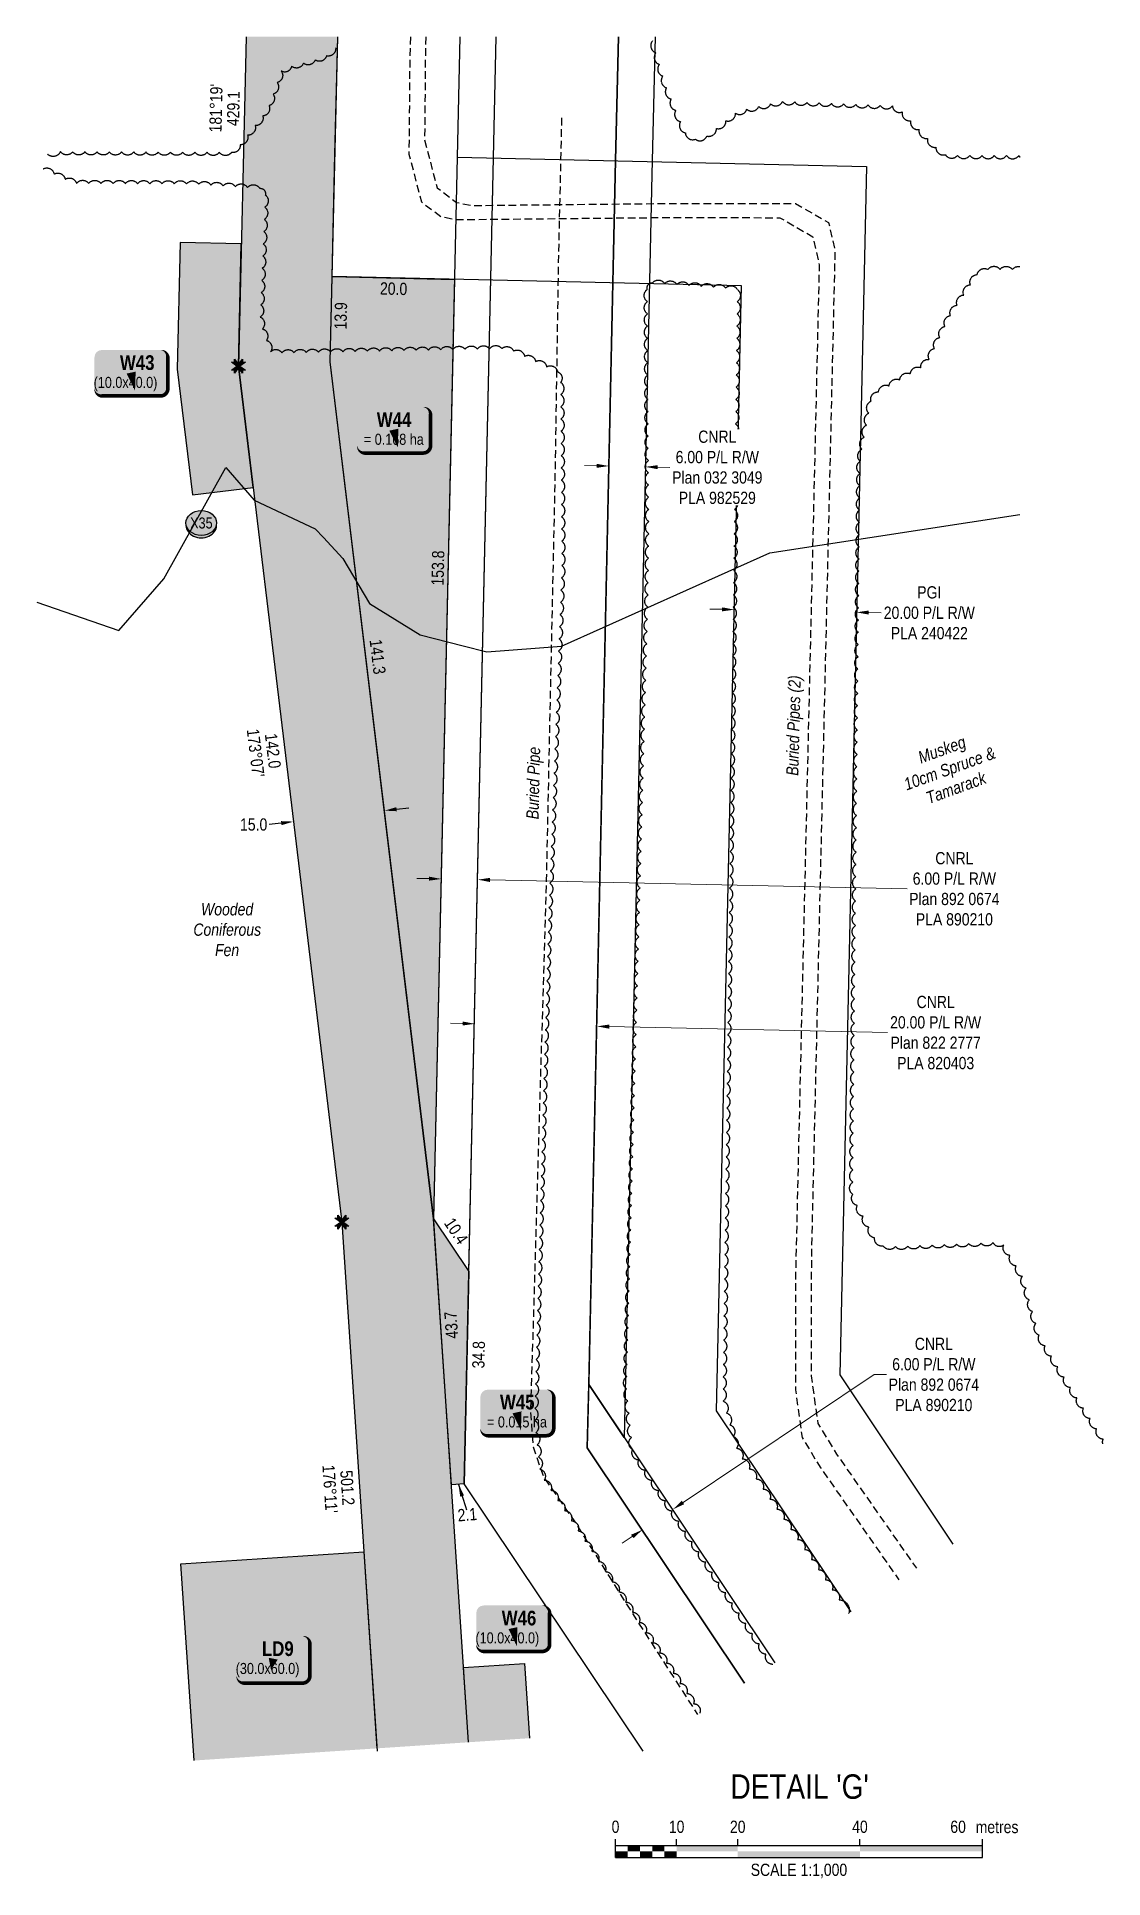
# Model space of a CAD drawing. Extents: x 406232 to 435383, y 6039561 to 6052989.
# Drawn here: x 429873 to 430745, y 6041999 to 6043506 of the extents above; entities that cross this region are included whole.
import ezdxf
from ezdxf.enums import TextEntityAlignment as Align

# ---------------------------------------------------------------- set-up
doc = ezdxf.new("R2010")
doc.units = 0
doc.header["$LTSCALE"] = 5
doc.header["$PDSIZE"] = 0.5
doc.linetypes.add('0', pattern=[1, 1, 0])
doc.linetypes.add('UG_PIPE', pattern=[1.875, 1.25, -0.625])
doc.layers.get('Defpoints').update_dxf_attribs({"color": 9})
for name, color, linetype in [('AS-PIPE-UG', 44, 'UG_PIPE'), ('AS-PIPE-UG-T', 44, 'Continuous'), ('DETAIL-T', 7, 'Continuous'), ('F-RW', 190, 'Continuous'), ('L-BD', 7, 'Continuous'), ('L-MON', 1, 'Continuous'), ('P-CROSSINGS', 250, 'Continuous'), ('P-PROPOSED', 10, 'Continuous'), ('P-PROPOSED-H', 21, 'Continuous'), ('P-TEMP-BLOCKS', 250, 'Continuous'), ('P-TEMP-H', 41, 'Continuous'), ('P-TEMP_LOG DECK', 46, 'Continuous'), ('P-TEMP_WORKSPACE', 46, 'Continuous'), ('P-TXT', 4, 'Continuous'), ('T-BUSH', 110, '0'), ('T-BUSH-T', 110, 'Continuous'), ('WETLAND', 143, 'Continuous'), ('WETLAND-T', 146, 'Continuous')]:
    doc.layers.add(name, color=color, linetype=linetype)
doc.layers.add('F-RW-T', color=190, linetype='Continuous', lineweight=9)
doc.styles.add('80', font='ARIALN.TTF', dxfattribs={"height": 10})
doc.styles.add('80CG', font='ARIALN.TTF', dxfattribs={"height": 10})
doc.styles.add('80L', font='ARIALN.TTF', dxfattribs={"height": 10})
doc.styles.add('BOLD', font='ARIALNB.TTF')
doc.styles.add('Crossing', font='ARIALN.TTF', dxfattribs={"height": 10})
doc.dimstyles.new('Compass 5 000', dxfattribs={"dimscale": 5, "dimtxt": 9, "dimasz": 2, "dimexe": 0.2, "dimexo": 0.0625, "dimgap": 0.5, "dimtad": 0, "dimtih": 1, "dimtoh": 1, "dimzin": 0, "dimdsep": 46, "dimtxsty": '80CG', "dimcen": 0.1, "dimse1": 1, "dimse2": 1, "dimclrd": 256, "dimclrt": 256, "dimaunit": 1, "dimadec": 4, "dimazin": 0, "dimtfac": 0.06, "dimtofl": 0, "dimtmove": 0, "dimatfit": 1, "dimfxl": 0.2, "dimtolj": 1, "dimtzin": 0, "dimlwd": -1, "dimarcsym": 0})

msp = doc.modelspace()

# ---------------------------------------------------------------- texts
at = {"layer": 'DETAIL-T', "color": 3, "insert": (430496.556, 6042074.258), "char_height": 19.9909, "width": 223.75587, "attachment_point": 5, "style": '80CG'}
msp.add_mtext("DETAIL 'G'", dxfattribs=at)
at = {"layer": 'L-BD', "color": 5, "style": '80L'}
for s, rotation, p in [("181°19'", 88.6779, (430019.094, 6043447.433)), ('429.1', 88.6779, (430033.333, 6043447.104)), ("173°07'", 276.8783, (430051.634, 6042919.99)), ('142.0', 276.8783, (430065.775, 6042921.695)), ("176°11'", 273.8097, (430112.487, 6042317.881)), ('501.2', 273.8097, (430126.699, 6042318.827))]:
    msp.add_text(s, height=9.9954, rotation=rotation, dxfattribs=at).set_placement(p, align=Align.MIDDLE)
at = {"layer": 'P-TEMP_WORKSPACE', "style": '80L'}
for s, rotation, p in [('20.0', 358.6355, (430164.474, 6043299.778)), ('13.9', 88.6779, (430121.183, 6043277.564)), ('153.8', 88.734, (430200.658, 6043071.22)), ('141.3', 276.8781, (430151.445, 6042998.669)), ('10.4', 303.7743, (430215.587, 6042528.914)), ('43.7', 93.8097, (430211.579, 6042451.912)), ('34.8', 88.7434, (430233.965, 6042427.694)), ('2.1', 4.4797, (430224.76, 6042296.943))]:
    msp.add_text(s, height=9.9954, rotation=rotation, dxfattribs=at).set_placement(p, align=Align.MIDDLE)
at = {"layer": 'T-BUSH-T', "insert": (430574.161, 6042913.948), "char_height": 9.9954, "attachment_point": 1, "rotation": 20, "style": '80L'}
msp.add_mtext_dynamic_manual_height_columns('\\pi19.34576;{\\fArial Narrow|b0|i1|c0|p34;\\C48;Muskeg\\P\\pi0.89928;\\C256;10cm Spruce & \\P\\pi14.0617;Tamarack}', width=78.20948, gutter_width=49.978, heights=[0], dxfattribs=at)
at = {"layer": 'WETLAND-T', "insert": (430000.125, 6042797.089), "char_height": 9.99544, "attachment_point": 1, "style": '80L'}
msp.add_mtext_dynamic_manual_height_columns('\\pi6.83406;{\\fArial Narrow|b0|i1|c0|p34;Wooded \\P\\pi0.56816;Coniferous \\P\\pi18.27154;Fen}', width=55.44304, gutter_width=49.977, heights=[0], dxfattribs=at)

# ---------------------------------------------------------------- blocks, each defined once
blk = doc.blocks.new('*U539')
h = blk.add_hatch(color=191)
edge = h.paths.add_edge_path()
edge.add_line((-24, -19.1), (24, -19.1))
edge.add_arc((24, -13.1), 6, 270, 360)
edge.add_line((30, -13.1), (30, 12.5))
edge.add_arc((24, 12.5), 6, 0, 90)
edge.add_line((24, 18.5), (-24, 18.5))
edge.add_arc((-24, 12.5), 6, 90, 180)
edge.add_line((-30, 12.5), (-30, -13.1))
edge.add_arc((-24, -13.1), 6, 180, 270)
at = {"color": 250, "flags": 128}
blk.add_lwpolyline([(-24, -19.1, 3, 3, 0), (24, -19.1, 3, 3, 0.414214), (30, -13.1, 3, 3, 0), (30, 12.5, 3, 0, 0.414214), (24, 18.5, 0, 0, 0), (-24, 18.5, 0, 0, 0.414214), (-30, 12.5, 0, 0, 0), (-30, -13.1, 0, 3, 0.414214)], format="xyseb", close=True, dxfattribs=at)
at = {"flags": 128}
blk.add_lwpolyline([(3.2, -14.8, 0, 7.5, 0), (0, 0, 0, 0, 0)], format="xyseb", dxfattribs=at)
at = {"color": 250}
for tag, p, height, style in [('TEMP_AREA_W1_001', (-9.2, 2.2), 12, 'BOLD'), ('ENTER_TEXT_001', (-30.7, -12.5), 9, '80')]:
    blk.add_attdef(tag, p, '', height=height, dxfattribs=dict(at, style=style))
blk = doc.blocks.new('*D625')
at = {"layer": 'Defpoints', "color": 0, "transparency": 16777216}
for p in [(430368, 6042284.5), (430431.7, 6042243.3), (430406.8, 6042226.6)]:
    blk.add_point(p, dxfattribs=at)
at = {"layer": 'F-RW-T', "transparency": 16777216}
for p, q in [((430401.2, 6042306.8), (430557.6, 6042411.5)), ((430557.6, 6042411.5), (430567.6, 6042411.5)), ((430359.7, 6042279), (430351.4, 6042273.4))]:
    blk.add_line(p, q, dxfattribs=at)
for points in [[(430400.2, 6042308.2), (430402.1, 6042305.4), (430392.9, 6042301.2)], [(430358.7, 6042280.4), (430360.6, 6042277.6), (430368, 6042284.5)]]:
    blk.add_solid(points, dxfattribs=at)
at = {"layer": 'F-RW-T', "transparency": 16777216, "insert": (430606.3, 6042411.5), "char_height": 10, "attachment_point": 5, "style": '80CG', "bg_fill": 3, "box_fill_scale": 1.1, "bg_fill_color": 256, "bg_fill_true_color": 13158600, "bg_fill_transparency": 0}
blk.add_mtext('\\A1;CNRL\\P6.00 P/L R/W\\PPlan 892 0674\\PPLA 890210', dxfattribs=at)
blk = doc.blocks.new('TEMP')
h = blk.add_hatch(color=255)
h.dxf.hatch_style = 1
h.paths.add_polyline_path([(0, 0.25), (-0.67, 1.15), (-0.67, 0.67), (-1.15, 0.67), (-0.25, 0), (-1.15, -0.67), (-0.67, -0.67), (-0.67, -1.15), (0, -0.25), (0.67, -1.15), (0.67, -0.67), (1.15, -0.67), (0.25, 0), (1.15, 0.67), (0.67, 0.67), (0.67, 1.15)])
h.paths.add_polyline_path([(0.57, 0.85), (0.57, 0.57), (0.85, 0.57), (0.08, 0), (0.85, -0.57), (0.57, -0.57), (0.57, -0.85), (0, -0.08), (-0.57, -0.85), (-0.57, -0.57), (-0.85, -0.57), (-0.08, 0), (-0.85, 0.57), (-0.57, 0.57), (-0.57, 0.85), (0, 0.08)], flags=16)
h = blk.add_hatch(color=1)
h.dxf.hatch_style = 1
h.paths.add_polyline_path([(0, 0.08), (-0.57, 0.85), (-0.57, 0.57), (-0.85, 0.57), (-0.08, 0), (-0.85, -0.57), (-0.57, -0.57), (-0.57, -0.85), (0, -0.08), (0.57, -0.85), (0.57, -0.57), (0.85, -0.57), (0.08, 0), (0.85, 0.57), (0.57, 0.57), (0.57, 0.85)])
at = {"color": 1}
for p, q in [((-0.08, 0), (0.08, 0)), ((0, 0.08), (0, -0.08))]:
    blk.add_line(p, q, dxfattribs=at)
at = {"color": 255, "flags": 128}
blk.add_lwpolyline([(-0.25, 0), (-1.15, 0.67), (-0.67, 0.67), (-0.67, 1.15), (0, 0.25), (0.67, 1.15), (0.67, 0.67), (1.15, 0.67), (0.25, 0), (1.15, -0.67), (0.67, -0.67), (0.67, -1.15), (0, -0.25), (-0.67, -1.15), (-0.67, -0.67), (-1.15, -0.67)], close=True, dxfattribs=at)
at = {"color": 1, "flags": 128}
blk.add_lwpolyline([(-0.08, 0), (-0.85, 0.57), (-0.57, 0.57), (-0.57, 0.85), (0, 0.08), (0.57, 0.85), (0.57, 0.57), (0.85, 0.57), (0.08, 0), (0.85, -0.57), (0.57, -0.57), (0.57, -0.85), (0, -0.08), (-0.57, -0.85), (-0.57, -0.57), (-0.85, -0.57)], close=True, dxfattribs=at)
blk = doc.blocks.new('*D624')
at = {"layer": 'Defpoints', "color": 0, "transparency": 16777216}
for p in [(430233.2, 6042807.5), (430333.1, 6042805.3), (430230.9, 6042698.4)]:
    blk.add_point(p, dxfattribs=at)
at = {"layer": 'F-RW-T', "transparency": 16777216}
for p, q in [((430220.9, 6042698.7), (430210.9, 6042698.9)), ((430340.8, 6042696.1), (430568.3, 6042691.2))]:
    blk.add_line(p, q, dxfattribs=at)
for points in [[(430220.9, 6042700.3), (430220.8, 6042697), (430230.9, 6042698.4)], [(430340.8, 6042697.8), (430340.8, 6042694.4), (430330.8, 6042696.3)]]:
    blk.add_solid(points, dxfattribs=at)
at = {"layer": 'F-RW-T', "transparency": 16777216, "insert": (430607.8, 6042691.2), "char_height": 10, "attachment_point": 5, "style": '80CG'}
blk.add_mtext('\\A1;CNRL\\P20.00 P/L R/W\\PPlan 822 2777\\PPLA 820403', dxfattribs=at)
blk = doc.blocks.new('*D623')
at = {"layer": 'Defpoints', "color": 0, "transparency": 16777216}
for p in [(430210.4, 6043141.4), (430240.3, 6043140.7), (430203.4, 6042816.9)]:
    blk.add_point(p, dxfattribs=at)
at = {"layer": 'F-RW-T', "transparency": 16777216}
for p, q in [((430193.4, 6042817.2), (430183.4, 6042817.4)), ((430243.4, 6042816.1), (430584.4, 6042808.8))]:
    blk.add_line(p, q, dxfattribs=at)
for points in [[(430193.4, 6042818.8), (430193.4, 6042815.5), (430203.4, 6042816.9)], [(430243.4, 6042817.8), (430243.3, 6042814.4), (430233.4, 6042816.3)]]:
    blk.add_solid(points, dxfattribs=at)
at = {"layer": 'F-RW-T', "transparency": 16777216, "insert": (430623.1, 6042808.8), "char_height": 10, "attachment_point": 5, "style": '80CG'}
blk.add_mtext('\\A1;CNRL\\P6.00 P/L R/W\\PPlan 892 0674\\PPLA 890210', dxfattribs=at)
blk = doc.blocks.new('*D626')
at = {"layer": 'Defpoints', "color": 0, "transparency": 16777216}
for p in [(430447.6, 6043240.9), (430547.6, 6043238.7), (430543.1, 6043035)]:
    blk.add_point(p, dxfattribs=at)
at = {"layer": 'F-RW-T', "transparency": 16777216}
for p, q in [((430433.1, 6043037.5), (430423.2, 6043037.7)), ((430553.1, 6043034.8), (430563.1, 6043034.6))]:
    blk.add_line(p, q, dxfattribs=at)
for points in [[(430433.2, 6043039.1), (430433.1, 6043035.8), (430443.1, 6043037.2)], [(430553.1, 6043036.5), (430553, 6043033.2), (430543.1, 6043035)]]:
    blk.add_solid(points, dxfattribs=at)
at = {"layer": 'F-RW-T', "transparency": 16777216, "insert": (430602.6, 6043034.6), "char_height": 10, "attachment_point": 5, "style": '80CG'}
blk.add_mtext('\\A1;PGI\\P20.00 P/L R/W\\PPLA 240422', dxfattribs=at)
blk = doc.blocks.new('*D627')
at = {"layer": 'Defpoints', "color": 0, "transparency": 16777216}
for p in [(430080.4, 6042882.1), (430154.8, 6042891.1), (430082.6, 6042863.8)]:
    blk.add_point(p, dxfattribs=at)
at = {"layer": 'P-TXT', "transparency": 16777216}
for p, q in [((430166.9, 6042874), (430176.9, 6042875.2)), ((430072.6, 6042862.6), (430062.7, 6042861.4))]:
    blk.add_line(p, q, dxfattribs=at)
for points in [[(430072.4, 6042864.2), (430072.8, 6042860.9), (430082.6, 6042863.8)], [(430166.7, 6042875.6), (430167.1, 6042872.3), (430157, 6042872.8)]]:
    blk.add_solid(points, dxfattribs=at)
at = {"layer": 'P-TXT', "transparency": 16777216, "insert": (430050, 6042861.4), "char_height": 10, "attachment_point": 5, "style": '80CG'}
blk.add_mtext('\\A1;15.0', dxfattribs=at)
blk = doc.blocks.new('*U325')
at = {"color": 0}
for p, q in [((-150, 0), (-150, 15)), ((-150, 10), (150.2, 10)), ((-150, 0), (150.2, 0)), ((-100, 10), (-100, 15)), ((-50, 10), (-50, 15)), ((50, 10), (50, 15)), ((150.2, 0), (150.2, 15))]:
    blk.add_line(p, q, dxfattribs=at)
for points in [[(-150, 5), (-140, 5), (-150, 0), (-140, 0)], [(-140, 10), (-130, 10), (-140, 5), (-130, 5)], [(-130, 5), (-120, 5), (-130, 0), (-120, 0)], [(-120, 10), (-110, 10), (-120, 5), (-110, 5)], [(-110, 5), (-100, 5), (-110, 0), (-100, 0)], [(-100, 10), (-50, 10), (-100, 5), (-50, 5)], [(-50, 5), (50, 5), (-50, 0), (50, 0)], [(50, 10), (150.2, 10), (50, 5), (150.2, 5)]]:
    blk.add_solid(points, dxfattribs=at)
at = {"color": 0, "style": '80'}
blk.add_text('metres', height=10, dxfattribs=at).set_placement((162.2, 20), align=Align.CENTER)
at = {"color": 0, "char_height": 10, "style": '80'}
for s, insert, attachment_point in [('0', (-150, 30.2), 2), ('10', (-100, 30.2), 2), ('20', (-50, 30.2), 2), ('40', (50, 30.2), 2), ('60', (136.7, 30.2), 3), ('SCALE 1:1,000', (0.1, -5), 2)]:
    blk.add_mtext(s, dxfattribs=dict(at, insert=insert, attachment_point=attachment_point))
blk = doc.blocks.new('xing2')
h = blk.add_hatch(color=50)
h.dxf.hatch_style = 1
edge = h.paths.add_edge_path()
edge.add_ellipse((0, 0), major_axis=(-12.5, 0), ratio=0.816297, start_angle=0, end_angle=360)
h = blk.add_hatch(color=250)
h.dxf.hatch_style = 1
edge = h.paths.add_edge_path()
edge.add_ellipse((0, -2), major_axis=(-12.5, 0), ratio=0.816297, start_angle=0, end_angle=180)
edge.add_line((12.5, -2), (12.5, 0))
edge.add_ellipse((0, 0), major_axis=(-12.5, 0), ratio=0.816297, start_angle=0, end_angle=180, ccw=False)
edge.add_line((-12.5, 0), (-12.5, -2))
at = {"color": 250}
blk.add_ellipse((0, 0), major_axis=(-12.5, 0), ratio=0.816297, dxfattribs=at)
blk.add_ellipse((0, -2), major_axis=(-12.5, 0), ratio=0.816297, start_param=0, end_param=3.141593, dxfattribs=at)
at = {"color": 250, "style": 'Crossing'}
blk.add_attdef('CROSSING', text='', height=9, dxfattribs=at).set_placement((0.1, 0), align=Align.MIDDLE_CENTER)
at = {"color": 250, "style": 'Crossing', "flags": 1}
for tag, p in [('OWNER', (0.1, -12.5)), ('DESCRIPTION', (0.1, -25.8)), ('LOCATION', (0.1, -39.3)), ('DWG_REF', (0.1, -52.8))]:
    blk.add_attdef(tag, text='', height=9, dxfattribs=at).set_placement(p, align=Align.MIDDLE_CENTER)
blk = doc.blocks.new('*D1030')
at = {"layer": 'Defpoints', "color": 0, "transparency": 16777216}
for p in [(430370.5, 6043154), (430340.4, 6043149.2), (430370.3, 6043148.6)]:
    blk.add_point(p, dxfattribs=at)
at = {"layer": 'F-RW-T', "transparency": 16777216}
for p, q in [((430330.5, 6043154.9), (430320.5, 6043155.1)), ((430380.4, 6043153.8), (430390.4, 6043153.6))]:
    blk.add_line(p, q, dxfattribs=at)
for points in [[(430330.5, 6043156.5), (430330.4, 6043153.2), (430340.5, 6043154.7)], [(430380.5, 6043155.4), (430380.4, 6043152.1), (430370.5, 6043154)]]:
    blk.add_solid(points, dxfattribs=at)
at = {"layer": 'F-RW-T', "transparency": 16777216, "insert": (430429.2, 6043153.6), "char_height": 10, "attachment_point": 5, "style": '80CG', "bg_fill": 3, "box_fill_scale": 1.1, "bg_fill_color": 256, "bg_fill_true_color": 13158600, "bg_fill_transparency": 0}
blk.add_mtext('\\A1;CNRL\\P6.00 P/L R/W\\PPlan 032 3049\\PPLA 982529', dxfattribs=at)
blk = doc.blocks.new('*U536')
h = blk.add_hatch(color=191)
edge = h.paths.add_edge_path()
edge.add_line((-24, -20), (24, -20))
edge.add_arc((24, -14), 6, 270, 360)
edge.add_line((30, -14), (30, 12.5))
edge.add_arc((24, 12.5), 6, 0, 90)
edge.add_line((24, 18.5), (-24, 18.5))
edge.add_arc((-24, 12.5), 6, 90, 180)
edge.add_line((-30, 12.5), (-30, -14))
edge.add_arc((-24, -14), 6, 180, 270)
at = {"color": 250, "flags": 128}
blk.add_lwpolyline([(-24, -20, 3, 3, 0), (24, -20, 3, 3, 0.414214), (30, -14, 3, 3, 0), (30, 12.5, 3, 0, 0.414214), (24, 18.5, 0, 0, 0), (-24, 18.5, 0, 0, 0.414214), (-30, 12.5, 0, 0, 0), (-30, -14, 0, 3, 0.414214)], format="xyseb", close=True, dxfattribs=at)
at = {"flags": 128}
blk.add_lwpolyline([(-1.8, -9.3, 0, 7.5, 0), (0, 0, 0, 0, 0)], format="xyseb", dxfattribs=at)
at = {"color": 250}
for tag, p, height, style in [('TEMP_AREA_W1_001', (-9.2, 2.2), 12, 'BOLD'), ('ENTER_TEXT_001', (-30.7, -12.5), 9, '80')]:
    blk.add_attdef(tag, p, '', height=height, dxfattribs=dict(at, style=style))

# ---------------------------------------------------------------- dimensions: what is measured, and where the dimension line sits
at = {"layer": 'F-RW-T'}
dim = msp.add_linear_dim(base=(430230.862, 6042698.449), p1=(430333.143, 6042805.347), p2=(430233.196, 6042807.486), angle=178.773721, text='CNRL\\P20.00 P/L R/W\\PPlan 822 2777\\PPLA 820403', dimstyle='Compass 5 000', dxfattribs=at)
dim.commit()
dim.dimension.update_dxf_attribs({"geometry": '*D624', "text_midpoint": (430607.798, 6042691.226), "dimtype": 161})
at = {"layer": 'P-TXT'}
dim = msp.add_linear_dim(base=(430082.572, 6042863.787), p1=(430154.785, 6042891.088), p2=(430080.36, 6042882.096), angle=186.888994, text='15.0', dimstyle='Compass 5 000', dxfattribs=at)
dim.commit()
dim.dimension.update_dxf_attribs({"geometry": '*D627', "text_midpoint": (430049.964, 6042861.388), "dimtype": 161})

# ---------------------------------------------------------------- hatches: boundary and pattern name
at = {"layer": 'P-PROPOSED-H'}
h = msp.add_hatch(color=256, dxfattribs=at)
h.dxf.hatch_style = 1
edge = h.paths.add_edge_path()
edge.add_line((430226.193, 6042103.51), (430197.199, 6042538.912))
h.paths.add_polyline_path([(430150.838, 6042105.674), (430225.716, 6042110.661), (430197.033, 6042541.399), (430112.623, 6043240.052), (430118.756, 6043505.795), (430043.771, 6043505.795), (430037.553, 6043236.402), (430122.154, 6042536.169)])
at = {"layer": 'P-TEMP-H'}
h = msp.add_hatch(color=256, dxfattribs=at)
h.dxf.hatch_style = 1
h.paths.add_polyline_path([(430049.542, 6043137.169), (430037.553, 6043236.402), (430039.86, 6043336.33), (429989.896, 6043337.483), (429987.507, 6043233.969), (429999.926, 6043131.174)])
h = msp.add_hatch(color=256, dxfattribs=at)
h.dxf.hatch_style = 1
h.paths.add_polyline_path([(430197.199, 6042538.912), (430112.623, 6043240.052), (430114.231, 6043309.711), (430214.18, 6043307.33)])
h = msp.add_hatch(color=256, dxfattribs=at)
h.dxf.hatch_style = 1
h.paths.add_polyline_path([(430222.231, 6042322.028), (430211.696, 6042321.202), (430197.199, 6042538.912), (430226.042, 6042495.785)])
h = msp.add_hatch(color=256, dxfattribs=at)
h.dxf.hatch_style = 1
h.paths.add_polyline_path([(430001.255, 6042095.714), (430150.855, 6042105.676), (430140.095, 6042266.546), (429990.498, 6042256.54)])
h = msp.add_hatch(color=256, dxfattribs=at)
h.dxf.hatch_style = 1
h.paths.add_polyline_path([(430225.621, 6042110.654), (430275.488, 6042113.975), (430271.415, 6042175.137), (430221.549, 6042171.817)])

# ---------------------------------------------------------------- linework, layer by layer
at = {"layer": 'AS-PIPE-UG', "flags": 128}
for points in [[(430178.189, 6043505.795), (430177.594, 6043480.16), (430176.969, 6043409.895), (430187.149, 6043370.805), (430202.969, 6043358.825), (430215.084, 6043356.265), (430381.369, 6043357.955), (430480.319, 6043357.835), (430507.389, 6043342.24), (430512.564, 6043319.345), (430493.304, 6042498.28), (430493.089, 6042431.1), (430493.149, 6042398.845), (430498.584, 6042359.87), (430513.829, 6042334.885), (430577.797, 6042243.429)], [(430190.766, 6043505.795), (430190.439, 6043491.721), (430189.814, 6043421.456), (430199.994, 6043382.366), (430215.814, 6043370.386), (430227.929, 6043367.826), (430394.214, 6043369.516), (430493.164, 6043369.396), (430520.234, 6043353.801), (430525.409, 6043330.906), (430506.149, 6042509.841), (430505.934, 6042442.661), (430505.994, 6042410.406), (430511.429, 6042371.431), (430526.674, 6042346.446), (430592.06, 6042252.962)], [(430301.825, 6043439.52), (430299.14, 6043321.06), (430296.355, 6043142.595), (430289.275, 6042816.145), (430277.84, 6042427.94), (430276.345, 6042380.375), (430278.64, 6042352.305), (430286.915, 6042328.02), (430312.035, 6042291.865), (430354.905, 6042223.705), (430413.018, 6042133.291)]]:
    msp.add_lwpolyline(points, dxfattribs=at)
at = {"layer": 'F-RW'}
for points in [[(430538.683, 6042217.285), (430428.682, 6042381.859), (430448.992, 6043302.156), (430114.231, 6043309.711), (430116.437, 6043409.668), (430118.756, 6043505.795)], [(430218.64, 6043505.795), (430216.365, 6043407.385), (430551.125, 6043399.83), (430529.307, 6042411.183), (430621.783, 6042272.829)], [(430368.463, 6042103.51), (430222.231, 6042322.028), (430246.025, 6043406.805), (430248.336, 6043505.795)], [(430348.317, 6043505.795), (430345.954, 6043404.543), (430324.3, 6042417.361), (430322.853, 6042351.389), (430451.453, 6042158.98)], [(430378.321, 6043505.795), (430375.698, 6043393.174), (430353.018, 6042359.911), (430323.992, 6042403.312), (430345.954, 6043404.543), (430348.317, 6043505.795)], [(430451.453, 6042158.98), (430322.853, 6042351.389), (430323.992, 6042403.312), (430323.992, 6042403.312), (430476.294, 6042175.585)]]:
    msp.add_lwpolyline(points, dxfattribs=at)
at = {"layer": 'F-RW', "flags": 128}
for points in [[(430218.64, 6043505.795), (430216.365, 6043407.41), (430197.199, 6042538.912), (430226.042, 6042495.785)], [(430226.042, 6042495.785), (430246.139, 6043406.746), (430248.446, 6043505.795)]]:
    msp.add_lwpolyline(points, dxfattribs=at)
at = {"layer": 'P-PROPOSED', "flags": 128}
for points in [[(430043.771, 6043505.795), (430037.553, 6043236.402), (430122.154, 6042536.169), (430150.982, 6042103.51)], [(430225.716, 6042110.661), (430197.033, 6042541.399), (430112.623, 6043240.052), (430118.756, 6043505.795)]]:
    msp.add_lwpolyline(points, dxfattribs=at)
at = {"layer": 'P-TEMP_LOG DECK', "flags": 128}
msp.add_lwpolyline([(430001.255, 6042095.714), (429990.498, 6042256.54), (430140.095, 6042266.546), (430150.855, 6042105.676)], dxfattribs=at)
at = {"layer": 'P-TEMP_WORKSPACE', "flags": 128}
for points in [[(430049.542, 6043137.169), (430037.553, 6043236.402), (430039.86, 6043336.33), (429989.896, 6043337.483), (429987.507, 6043233.969), (429999.926, 6043131.174)], [(430197.199, 6042538.912), (430112.623, 6043240.052), (430114.231, 6043309.711), (430114.231, 6043309.711), (430214.18, 6043307.33)], [(430222.231, 6042322.028), (430211.696, 6042321.202), (430197.199, 6042538.912), (430226.042, 6042495.785)]]:
    msp.add_lwpolyline(points, close=True, dxfattribs=at)
msp.add_lwpolyline([(430225.621, 6042110.654), (430221.549, 6042171.817), (430271.415, 6042175.137), (430275.488, 6042113.975)], dxfattribs=at)
at = {"layer": 'T-BUSH', "flags": 128}
for points in [[(430117.046, 6043496.867, -0.52056705), (430109.606, 6043490.192, -0.52056705), (430100.328, 6043486.9, -0.52056705), (430090.679, 6043484.293, -0.52056705), (430081.029, 6043481.685, -0.52056705), (430072.609, 6043477.749, -0.52056705), (430069.26, 6043468.331, -0.52056705), (430065.911, 6043458.914, -0.52056705), (430062.562, 6043449.496, -0.52056705), (430057.435, 6043441.06, -0.52056705), (430051.249, 6043433.209, -0.52056705), (430045.062, 6043425.358, -0.52056705), (430038.876, 6043417.507, -0.52056705), (430031.901, 6043411.29, -0.52056705), (430021.906, 6043411.331, -0.52056705), (430011.91, 6043411.373, -0.52056705), (430001.915, 6043411.415, -0.52056705), (429991.92, 6043411.457, -0.52056705), (429981.924, 6043411.499, -0.52056705), (429971.929, 6043411.54, -0.52056705), (429961.934, 6043411.582, -0.52056705), (429951.938, 6043411.624, -0.52056705), (429941.943, 6043411.666, -0.52056705), (429931.948, 6043411.708, -0.52056705), (429921.952, 6043411.75, -0.52056705), (429911.957, 6043411.791, -0.52056705), (429901.962, 6043411.833, -0.52056705), (429891.966, 6043411.875, -0.52056705), (429881.42, 6043409.745, -0.52056705)], [(430376.108, 6043502.394, 0.52056705), (430378.943, 6043492.808, 0.52056705), (430381.777, 6043483.223, 0.52056705), (430384.611, 6043473.638, 0.52056705), (430387.654, 6043464.125, 0.52056705), (430391.459, 6043454.883, 0.52056705), (430395.265, 6043445.64, 0.52056705), (430399.07, 6043436.397, 0.52056705), (430403.087, 6043427.258, 0.52056705), (430411.284, 6043422.056, 0.52056705), (430420.647, 6043424.625, 0.52056705), (430428.45, 6043430.872, 0.52056705), (430436.253, 6043437.119, 0.52056705), (430444.056, 6043443.366, 0.52056705), (430453.304, 6043446.59, 0.52056705), (430463.065, 6043448.742, 0.52056705), (430472.826, 6043450.894, 0.52056705), (430482.589, 6043453.021, 0.52056705), (430492.576, 6043452.602, 0.52056705), (430502.562, 6043452.184, 0.52056705), (430512.549, 6043451.766, 0.52056705), (430522.536, 6043451.347, 0.52056705), (430532.522, 6043450.929, 0.52056705), (430542.509, 6043450.51, 0.52056705), (430552.496, 6043450.092, 0.52056705), (430562.482, 6043449.673, 0.52056705), (430572.469, 6043449.255, 0.52056705), (430580.441, 6043444.395, 0.52056705), (430587.333, 6043437.156, 0.52056705), (430594.225, 6043429.916, 0.52056705), (430601.117, 6043422.677, 0.52056705), (430608.009, 6043415.438, 0.52056705), (430615.799, 6043409.397, 0.52056705), (430625.736, 6043408.805, 0.52056705), (430635.732, 6043408.763, 0.52056705), (430645.727, 6043408.721, 0.52056705), (430655.722, 6043408.68, 0.52056705), (430665.718, 6043408.638, 0.52056705), (430675.713, 6043408.596, 0.06163497), (430676.712, 6043407.479, 0.06163497)], [(429877.734, 6043397.714, -0.52056705), (429886.784, 6043393.473, -0.52056705), (429895.835, 6043389.231, -0.52056705), (429905.076, 6043385.832, -0.52056705), (429915.071, 6043385.79, -0.52056705), (429925.066, 6043385.748, -0.52056705), (429935.062, 6043385.707, -0.52056705), (429945.057, 6043385.665, -0.52056705), (429955.052, 6043385.623, -0.52056705), (429965.048, 6043385.581, -0.52056705), (429975.043, 6043385.539, -0.52056705), (429985.039, 6043385.497, -0.52056705), (429995.034, 6043385.456, -0.52056705), (430005.02, 6043385.15, -0.52056705), (430014.994, 6043384.491, -0.52056705), (430024.968, 6043383.832, -0.52056705), (430034.941, 6043383.172, -0.52056705), (430044.915, 6043382.513, -0.52056705), (430054.889, 6043381.854, -0.52056705), (430059.535, 6043376.412, -0.52056705), (430059.119, 6043366.426, -0.52056705), (430058.704, 6043356.439, -0.52056705), (430058.288, 6043346.452, -0.52056705), (430057.873, 6043336.465, -0.52056705), (430057.457, 6043326.478, -0.52056705), (430057.041, 6043316.492, -0.52056705), (430056.626, 6043306.505, -0.52056705), (430056.21, 6043296.518, -0.52056705), (430055.794, 6043286.531, -0.52056705), (430055.379, 6043276.545, -0.52056705), (430057.105, 6043266.878, -0.52056705), (430060.428, 6043257.452, -0.52056705), (430063.751, 6043248.025, -0.52056705), (430073.031, 6043247.192, -0.52056705), (430083.024, 6043247.389, -0.52056705), (430093.018, 6043247.586, -0.52056705), (430103.011, 6043247.784, -0.52056705), (430113.005, 6043247.981, -0.52056705), (430122.998, 6043248.178, -0.52056705), (430132.992, 6043248.375, -0.52056705), (430142.985, 6043248.573, -0.52056705), (430152.979, 6043248.77, -0.52056705), (430162.972, 6043248.967, -0.52056705), (430172.966, 6043249.164, -0.52056705), (430182.959, 6043249.361, -0.52056705), (430192.953, 6043249.559, -0.52056705), (430202.946, 6043249.756, -0.52056705), (430212.94, 6043249.953, -0.52056705), (430222.933, 6043250.15, -0.52056705), (430232.927, 6043250.348, -0.52056705), (430242.92, 6043250.545, -0.52056705), (430252.914, 6043250.742, -0.52056705), (430262.539, 6043248.756, -0.52056705), (430271.57, 6043244.472, -0.52056705), (430280.601, 6043240.188, -0.52056705), (430289.631, 6043235.904, -0.52056705), (430298.662, 6043231.621, -0.52056705), (430301.064, 6043223.111, -0.52056705), (430301.135, 6043213.116, -0.52056705), (430301.206, 6043203.121, -0.52056705), (430301.277, 6043193.126, -0.52056705), (430301.347, 6043183.131, -0.52056705), (430301.418, 6043173.135, -0.52056705), (430301.489, 6043163.14, -0.52056705), (430301.56, 6043153.145, -0.52056705), (430301.63, 6043143.15, -0.52056705), (430301.701, 6043133.155, -0.52056705), (430301.772, 6043123.159, -0.52056705), (430301.821, 6043113.164, -0.52056705), (430301.871, 6043103.169, -0.52056705), (430301.92, 6043093.174, -0.52056705), (430301.969, 6043083.178, -0.52056705), (430302.018, 6043073.183, -0.52056705), (430301.659, 6043063.194, -0.52056705), (430301.283, 6043053.206, -0.52056705), (430300.906, 6043043.217, -0.52056705), (430300.53, 6043033.229, -0.52056705), (430300.153, 6043023.241, -0.52056705), (430299.777, 6043013.252, -0.52056705), (430299.4, 6043003.264, -0.52056705), (430299.024, 6042993.276, -0.52056705), (430298.647, 6042983.287, -0.52056705), (430298.271, 6042973.299, -0.52056705), (430297.894, 6042963.311, -0.52056705), (430297.518, 6042953.322, -0.52056705), (430297.141, 6042943.334, -0.52056705), (430296.765, 6042933.346, -0.52056705), (430296.388, 6042923.357, -0.52056705), (430296.012, 6042913.369, -0.52056705), (430295.635, 6042903.381, -0.52056705), (430295.259, 6042893.392, -0.52056705), (430294.882, 6042883.404, -0.52056705), (430294.506, 6042873.416, -0.52056705), (430294.129, 6042863.427, -0.52056705), (430293.753, 6042853.439, -0.52056705), (430293.377, 6042843.451, -0.52056705), (430293, 6042833.462, -0.52056705), (430292.624, 6042823.474, -0.52056705), (430292.257, 6042813.485, -0.52056705), (430291.89, 6042803.496, -0.52056705), (430291.524, 6042793.508, -0.52056705), (430291.158, 6042783.519, -0.52056705), (430290.792, 6042773.53, -0.52056705), (430290.505, 6042763.539, -0.52056705), (430290.223, 6042753.548, -0.52056705), (430289.941, 6042743.556, -0.52056705), (430289.659, 6042733.565, -0.52056705), (430289.377, 6042723.573, -0.52056705), (430289.095, 6042713.582, -0.52056705), (430288.813, 6042703.59, -0.52056705), (430288.531, 6042693.599, -0.52056705), (430288.249, 6042683.607, -0.52056705), (430287.967, 6042673.616, -0.52056705), (430287.685, 6042663.624, -0.52056705), (430287.403, 6042653.633, -0.52056705), (430287.122, 6042643.641, -0.52056705), (430286.84, 6042633.65, -0.52056705), (430286.558, 6042623.659, -0.52056705), (430286.276, 6042613.667, -0.52056705), (430285.994, 6042603.676, -0.52056705), (430285.712, 6042593.684, -0.52056705), (430285.43, 6042583.693, -0.52056705), (430285.148, 6042573.701, -0.52056705), (430284.866, 6042563.71, -0.52056705), (430284.584, 6042553.718, -0.52056705), (430284.302, 6042543.727, -0.52056705), (430284.02, 6042533.735, -0.52056705), (430283.739, 6042523.744, -0.52056705), (430283.457, 6042513.753, -0.52056705), (430283.175, 6042503.761, -0.52056705), (430282.893, 6042493.77, -0.52056705), (430282.611, 6042483.778, -0.52056705), (430282.329, 6042473.787, -0.52056705), (430282.047, 6042463.795, -0.52056705), (430281.765, 6042453.804, -0.52056705), (430281.483, 6042443.812, -0.52056705), (430281.201, 6042433.821, -0.52056705), (430280.919, 6042423.829, -0.52056705), (430280.685, 6042413.837, -0.52056705), (430280.454, 6042403.844, -0.52056705), (430280.223, 6042393.851, -0.52056705), (430279.992, 6042383.858, -0.52056705), (430279.798, 6042373.867, -0.52056705), (430280.861, 6042363.928, -0.52056705), (430281.924, 6042353.99, -0.52056705), (430282.988, 6042344.051, -0.52056705), (430284.051, 6042334.112, -0.52056705), (430287.605, 6042325.077, -0.52056705), (430293.158, 6042316.766, -0.52056705), (430298.712, 6042308.455, -0.52056705), (430304.265, 6042300.144, -0.52056705), (430309.819, 6042291.834, -0.52056705), (430315.372, 6042283.523, -0.52056705), (430320.925, 6042275.212, -0.52056705), (430326.479, 6042266.901, -0.52056705), (430332.032, 6042258.591, -0.52056705), (430337.586, 6042250.28, -0.52056705), (430343.139, 6042241.969, -0.52056705), (430348.692, 6042233.658, -0.52056705), (430354.246, 6042225.348, -0.52056705), (430359.799, 6042217.037, -0.52056705), (430365.353, 6042208.726, -0.52056705), (430370.906, 6042200.415, -0.52056705), (430376.459, 6042192.105, -0.52056705), (430382.013, 6042183.794, -0.52056705), (430387.566, 6042175.483, -0.52056705), (430393.12, 6042167.172, -0.52056705), (430398.673, 6042158.862, -0.52056705), (430404.226, 6042150.551, -0.52056705), (430409.78, 6042142.24, -0.52056705), (430414.913, 6042134.558, -0.52056705)], [(430744.507, 6042354.858, -0.15769479), (430744.804, 6042358.601, -0.52056705), (430739.429, 6042367.028, -0.52056705), (430734.054, 6042375.455, -0.52056705), (430728.679, 6042383.882, -0.52056705), (430723.304, 6042392.309, -0.52056705), (430717.987, 6042400.773, -0.52056705), (430712.801, 6042409.318, -0.52056705), (430707.615, 6042417.863, -0.52056705), (430702.429, 6042426.408, -0.52056705), (430697.244, 6042434.953, -0.52056705), (430692.413, 6042443.673, -0.52056705), (430689.734, 6042453.303, -0.52056705), (430687.057, 6042462.933, -0.52056705), (430684.38, 6042472.564, -0.52056705), (430681.703, 6042482.194, -0.52056705), (430678.701, 6042491.686, -0.52056705), (430673.639, 6042500.305, -0.52056705), (430668.576, 6042508.924, -0.52056705), (430663.514, 6042517.542, -0.52056705), (430654.806, 6042519.477, -0.52056705), (430644.819, 6042519.066, -0.52056705), (430634.832, 6042518.656, -0.52056705), (430624.845, 6042518.245, -0.52056705), (430614.858, 6042517.835, -0.52056705), (430604.871, 6042517.424, -0.52056705), (430594.884, 6042517.013, -0.52056705), (430584.897, 6042516.603, -0.52056705), (430574.91, 6042516.192, -0.52056705), (430564.999, 6042516.657, -0.52056705), (430557.904, 6042523.314, -0.52056705), (430553.172, 6042532.118, -0.52056705), (430548.439, 6042540.922, -0.52056705), (430543.706, 6042549.726, -0.52056705), (430539.963, 6042558.895, -0.52056705), (430540.022, 6042568.889, -0.52056705), (430540.123, 6042578.884, -0.52056705), (430540.224, 6042588.879, -0.52056705), (430540.325, 6042598.874, -0.52056705), (430540.426, 6042608.869, -0.52056705), (430540.527, 6042618.864, -0.52056705), (430540.628, 6042628.859, -0.52056705), (430540.729, 6042638.854, -0.52056705), (430540.83, 6042648.849, -0.52056705), (430540.931, 6042658.843, -0.52056705), (430541.032, 6042668.838, -0.52056705), (430541.133, 6042678.833, -0.52056705), (430541.234, 6042688.828, -0.52056705), (430541.334, 6042698.823, -0.52056705), (430541.435, 6042708.818, -0.52056705), (430541.536, 6042718.813, -0.52056705), (430541.637, 6042728.808, -0.52056705), (430541.738, 6042738.803, -0.52056705), (430541.839, 6042748.798, -0.52056705), (430541.94, 6042758.793, -0.52056705), (430542.041, 6042768.788, -0.52056705), (430542.142, 6042778.783, -0.52056705), (430542.243, 6042788.778, -0.52056705), (430542.344, 6042798.772, -0.52056705), (430542.445, 6042808.767, -0.52056705), (430542.546, 6042818.762, -0.52056705), (430542.646, 6042828.757, -0.52056705), (430542.747, 6042838.752, -0.52056705), (430542.848, 6042848.747, -0.52056705), (430542.949, 6042858.742, -0.52056705), (430543.05, 6042868.737, -0.52056705), (430543.151, 6042878.732, -0.52056705), (430543.252, 6042888.727, -0.52056705), (430543.353, 6042898.722, -0.52056705), (430543.454, 6042908.717, -0.52056705), (430543.555, 6042918.712, -0.52056705), (430543.656, 6042928.707, -0.52056705), (430543.757, 6042938.701, -0.52056705), (430543.858, 6042948.696, -0.52056705), (430543.958, 6042958.691, -0.52056705), (430544.059, 6042968.686, -0.52056705), (430544.16, 6042978.681, -0.52056705), (430544.261, 6042988.676, -0.52056705), (430544.362, 6042998.671, -0.52056705), (430544.463, 6043008.666, -0.52056705), (430544.564, 6043018.661, -0.52056705), (430544.665, 6043028.656, -0.52056705), (430544.766, 6043038.651, -0.52056705), (430544.867, 6043048.646, -0.52056705), (430544.968, 6043058.641, -0.52056705), (430545.069, 6043068.635, -0.52056705), (430545.17, 6043078.63, -0.52056705), (430545.27, 6043088.625, -0.52056705), (430545.371, 6043098.62, -0.52056705), (430545.472, 6043108.615, -0.52056705), (430545.573, 6043118.61, -0.52056705), (430545.674, 6043128.605, -0.52056705), (430545.775, 6043138.6, -0.52056705), (430545.876, 6043148.595, -0.52056705), (430545.977, 6043158.59, -0.52056705), (430547.477, 6043168.452, -0.52056705), (430549.339, 6043178.272, -0.52056705), (430551.201, 6043188.093, -0.52056705), (430553.063, 6043197.913, -0.52056705), (430554.953, 6043207.728, -0.52056705), (430560.999, 6043215.328, -0.52056705), (430569.686, 6043220.272, -0.52056705), (430578.373, 6043225.216, -0.52056705), (430587.06, 6043230.16, -0.52056705), (430595.747, 6043235.105, -0.52056705), (430602.58, 6043241.77, -0.52056705), (430606.865, 6043250.8, -0.52056705), (430611.151, 6043259.83, -0.52056705), (430615.436, 6043268.86, -0.52056705), (430619.917, 6043277.784, -0.52056705), (430625.356, 6043286.17, -0.52056705), (430630.795, 6043294.557, -0.52056705), (430636.233, 6043302.943, -0.52056705), (430641.752, 6043311.272, -0.52056705), (430650.491, 6043315.503, -0.52056705), (430660.486, 6043315.438, -0.52056705), (430670.481, 6043315.363, -0.29851951), (430676.712, 6043317.795, -0.29851951)], [(430474.513, 6042174.363, -0.52056705), (430469.03, 6042182.72, -0.52056705), (430463.548, 6042191.078, -0.52056705), (430458.065, 6042199.436, -0.52056705), (430452.583, 6042207.794, -0.52056705), (430447.1, 6042216.151, -0.52056705), (430441.618, 6042224.509, -0.52056705), (430436.136, 6042232.867, -0.52056705), (430430.653, 6042241.224, -0.52056705), (430425.171, 6042249.582, -0.52056705), (430419.688, 6042257.94, -0.52056705), (430414.206, 6042266.298, -0.52056705), (430408.724, 6042274.655, -0.52056705), (430403.241, 6042283.013, -0.52056705), (430397.759, 6042291.371, -0.52056705), (430392.276, 6042299.729, -0.52056705), (430386.794, 6042308.086, -0.52056705), (430381.312, 6042316.444, -0.52056705), (430375.829, 6042324.802, -0.52056705), (430370.347, 6042333.16, -0.52056705), (430364.864, 6042341.517, -0.52056705), (430359.944, 6042350.074, -0.52056705), (430358.961, 6042360.021, -0.52056705), (430357.978, 6042369.968, -0.52056705), (430356.995, 6042379.915, -0.52056705), (430356.013, 6042389.862, -0.52056705), (430355.03, 6042399.809, -0.52056705), (430355.185, 6042409.796, -0.52056705), (430355.457, 6042419.788, -0.52056705), (430355.73, 6042429.78, -0.52056705), (430356.002, 6042439.771, -0.52056705), (430356.274, 6042449.763, -0.52056705), (430356.546, 6042459.755, -0.52056705), (430356.819, 6042469.747, -0.52056705), (430357.091, 6042479.738, -0.52056705), (430357.363, 6042489.73, -0.52056705), (430357.635, 6042499.722, -0.52056705), (430357.908, 6042509.714, -0.52056705), (430358.18, 6042519.705, -0.52056705), (430358.452, 6042529.697, -0.52056705), (430358.724, 6042539.689, -0.52056705), (430358.997, 6042549.68, -0.52056705), (430359.269, 6042559.672, -0.52056705), (430359.541, 6042569.664, -0.52056705), (430359.813, 6042579.656, -0.52056705), (430360.086, 6042589.647, -0.52056705), (430360.358, 6042599.639, -0.52056705), (430360.63, 6042609.631, -0.52056705), (430360.902, 6042619.623, -0.52056705), (430361.174, 6042629.614, -0.52056705), (430361.447, 6042639.606, -0.52056705), (430361.719, 6042649.598, -0.52056705), (430361.991, 6042659.589, -0.52056705), (430362.263, 6042669.581, -0.52056705), (430362.536, 6042679.573, -0.52056705), (430362.808, 6042689.565, -0.52056705), (430363.08, 6042699.556, -0.52056705), (430363.352, 6042709.548, -0.52056705), (430363.625, 6042719.54, -0.52056705), (430363.897, 6042729.532, -0.52056705), (430364.169, 6042739.523, -0.52056705), (430364.441, 6042749.515, -0.52056705), (430364.714, 6042759.507, -0.52056705), (430364.986, 6042769.498, -0.52056705), (430365.258, 6042779.49, -0.52056705), (430365.53, 6042789.482, -0.52056705), (430365.803, 6042799.474, -0.52056705), (430366.075, 6042809.465, -0.52056705), (430366.347, 6042819.457, -0.52056705), (430366.619, 6042829.449, -0.52056705), (430366.892, 6042839.441, -0.52056705), (430367.164, 6042849.432, -0.52056705), (430367.436, 6042859.424, -0.52056705), (430367.708, 6042869.416, -0.52056705), (430367.981, 6042879.407, -0.52056705), (430368.253, 6042889.399, -0.52056705), (430368.525, 6042899.391, -0.52056705), (430368.797, 6042909.383, -0.52056705), (430369.07, 6042919.374, -0.52056705), (430369.342, 6042929.366, -0.52056705), (430369.614, 6042939.358, -0.52056705), (430369.886, 6042949.35, -0.52056705), (430370.159, 6042959.341, -0.52056705), (430370.431, 6042969.333, -0.52056705), (430370.703, 6042979.325, -0.52056705), (430370.975, 6042989.317, -0.52056705), (430371.248, 6042999.308, -0.52056705), (430371.52, 6043009.3, -0.52056705), (430371.792, 6043019.292, -0.52056705), (430372.064, 6043029.283, -0.52056705), (430372.337, 6043039.275, -0.52056705), (430372.609, 6043049.267, -0.52056705), (430372.747, 6043059.261, -0.52056705), (430372.859, 6043069.256, -0.52056705), (430372.971, 6043079.251, -0.52056705), (430373.084, 6043089.246, -0.52056705), (430373.196, 6043099.24, -0.52056705), (430373.157, 6043109.236, -0.52056705), (430373.095, 6043119.231, -0.52056705), (430373.032, 6043129.226, -0.52056705), (430372.969, 6043139.221, -0.52056705), (430372.906, 6043149.217, -0.52056705), (430372.843, 6043159.212, -0.52056705), (430372.78, 6043169.207, -0.52056705), (430372.717, 6043179.202, -0.52056705), (430372.655, 6043189.198, -0.52056705), (430372.592, 6043199.193, -0.52056705), (430372.529, 6043209.188, -0.52056705), (430372.466, 6043219.183, -0.52056705), (430372.403, 6043229.178, -0.52056705), (430372.34, 6043239.174, -0.52056705), (430372.277, 6043249.169, -0.52056705), (430372.215, 6043259.164, -0.52056705), (430372.152, 6043269.159, -0.52056705), (430372.089, 6043279.155, -0.52056705), (430372.026, 6043289.15, -0.52056705), (430371.963, 6043299.145, -0.52056705), (430376.173, 6043304.573, -0.52056705), (430386.142, 6043303.844, -0.52056705), (430396.111, 6043303.116, -0.52056705), (430406.08, 6043302.388, -0.52056705), (430416.049, 6043301.66, -0.52056705), (430426.018, 6043300.932, -0.52056705), (430435.987, 6043300.203, -0.52056705), (430445.588, 6043299.138, -0.52056705), (430445.457, 6043289.143, -0.52056705), (430445.327, 6043279.148, -0.52056705), (430445.197, 6043269.154, -0.52056705), (430445.067, 6043259.159, -0.52056705), (430444.937, 6043249.165, -0.52056705), (430444.807, 6043239.17, -0.52056705), (430444.676, 6043229.176, -0.52056705), (430444.546, 6043219.181, -0.52056705), (430444.416, 6043209.186, -0.52056705), (430444.286, 6043199.192, -0.52056705), (430444.156, 6043189.197, -0.52056705), (430444.026, 6043179.203, -0.52056705), (430443.895, 6043169.208, -0.52056705), (430443.765, 6043159.213, -0.52056705), (430443.635, 6043149.219, -0.52056705), (430443.505, 6043139.224, -0.52056705), (430443.375, 6043129.23, -0.52056705), (430443.245, 6043119.235, -0.52056705), (430443.115, 6043109.24, -0.52056705), (430442.984, 6043099.246, -0.52056705), (430442.854, 6043089.251, -0.52056705), (430442.724, 6043079.257, -0.52056705), (430442.594, 6043069.262, -0.52056705), (430442.464, 6043059.267, -0.52056705), (430442.334, 6043049.273, -0.52056705), (430442.203, 6043039.278, -0.52056705), (430442.073, 6043029.284, -0.52056705), (430441.943, 6043019.289, -0.52056705), (430441.813, 6043009.295, -0.52056705), (430441.683, 6042999.3, -0.52056705), (430441.553, 6042989.305, -0.52056705), (430441.422, 6042979.311, -0.52056705), (430441.292, 6042969.316, -0.52056705), (430441.162, 6042959.322, -0.52056705), (430441.032, 6042949.327, -0.52056705), (430440.902, 6042939.332, -0.52056705), (430440.772, 6042929.338, -0.52056705), (430440.642, 6042919.343, -0.52056705), (430440.511, 6042909.349, -0.52056705), (430440.381, 6042899.354, -0.52056705), (430440.251, 6042889.359, -0.52056705), (430440.121, 6042879.365, -0.52056705), (430439.991, 6042869.37, -0.52056705), (430439.861, 6042859.376, -0.52056705), (430439.73, 6042849.381, -0.52056705), (430439.6, 6042839.387, -0.52056705), (430439.47, 6042829.392, -0.52056705), (430439.34, 6042819.397, -0.52056705), (430439.21, 6042809.403, -0.52056705), (430439.08, 6042799.408, -0.52056705), (430438.949, 6042789.414, -0.52056705), (430438.819, 6042779.419, -0.52056705), (430438.689, 6042769.424, -0.52056705), (430438.559, 6042759.43, -0.52056705), (430438.429, 6042749.435, -0.52056705), (430438.299, 6042739.441, -0.52056705), (430438.169, 6042729.446, -0.52056705), (430438.038, 6042719.451, -0.52056705), (430437.908, 6042709.457, -0.52056705), (430437.778, 6042699.462, -0.52056705), (430437.648, 6042689.468, -0.52056705), (430437.518, 6042679.473, -0.52056705), (430437.388, 6042669.479, -0.52056705), (430437.257, 6042659.484, -0.52056705), (430437.127, 6042649.489, -0.52056705), (430436.997, 6042639.495, -0.52056705), (430436.867, 6042629.5, -0.52056705), (430436.737, 6042619.506, -0.52056705), (430436.607, 6042609.511, -0.52056705), (430436.476, 6042599.516, -0.52056705), (430436.346, 6042589.522, -0.52056705), (430436.216, 6042579.527, -0.52056705), (430436.086, 6042569.533, -0.52056705), (430435.956, 6042559.538, -0.52056705), (430435.826, 6042549.543, -0.52056705), (430435.696, 6042539.549, -0.52056705), (430435.565, 6042529.554, -0.52056705), (430435.435, 6042519.56, -0.52056705), (430435.305, 6042509.565, -0.52056705), (430435.175, 6042499.57, -0.52056705), (430435.045, 6042489.576, -0.52056705), (430434.915, 6042479.581, -0.52056705), (430434.784, 6042469.587, -0.52056705), (430434.654, 6042459.592, -0.52056705), (430434.524, 6042449.598, -0.52056705), (430434.394, 6042439.603, -0.52056705), (430434.264, 6042429.608, -0.52056705), (430434.134, 6042419.614, -0.52056705), (430434.003, 6042409.619, -0.52056705), (430433.873, 6042399.625, -0.52056705), (430433.978, 6042389.661, -0.52056705), (430436.713, 6042380.047, -0.52056705), (430439.448, 6042370.433, -0.52056705), (430442.183, 6042360.819, -0.52056705), (430444.918, 6042351.205, -0.52056705), (430449.663, 6042342.536, -0.52056705), (430455.322, 6042334.297, -0.52056705), (430460.98, 6042326.057, -0.52056705), (430466.639, 6042317.818, -0.52056705), (430472.297, 6042309.578, -0.52056705), (430477.956, 6042301.338, -0.52056705), (430483.614, 6042293.099, -0.52056705), (430489.272, 6042284.859, -0.52056705), (430494.931, 6042276.62, -0.52056705), (430500.589, 6042268.38, -0.52056705), (430506.248, 6042260.141, -0.52056705), (430511.906, 6042251.901, -0.52056705), (430517.565, 6042243.661, -0.52056705), (430523.223, 6042235.422, -0.52056705), (430528.882, 6042227.182, -0.52056705), (430536.645, 6042215.878, -0.52056705)]]:
    msp.add_lwpolyline(points, format="xyb", dxfattribs=at)
at = {"layer": 'WETLAND'}
msp.add_lwpolyline([(429872.644, 6043043.417), (429939.773, 6043020.248), (429976.613, 6043062.468), (430027.227, 6043153.447), (430050.439, 6043126.836), (430100.313, 6043103.332), (430107.024, 6043096.112), (430122.887, 6043079.046), (430144.775, 6043042.365), (430186.245, 6043016.569), (430221.468, 6043007.637), (430240.639, 6043002.775), (430301.822, 6043007.436), (430472.073, 6043083.657), (430676.712, 6043115.14)], dxfattribs=at)

# ---------------------------------------------------------------- block references
at = {"layer": 'DETAIL-T', "xscale": 0.99954368, "yscale": 0.99954368, "zscale": 0.99954368}
msp.add_blockref('*U325', (430495.886, 6042016.336), dxfattribs=at)
at = {"layer": 'L-MON', "xscale": 4.997718399999954, "yscale": 4.997718399999954, "zscale": 4.997718399999954}
for p in [(430037.553, 6043236.402), (430122.154, 6042536.169)]:
    msp.add_blockref('TEMP', p, dxfattribs=at)
at = {"layer": 'P-CROSSINGS', "xscale": 0.99954368, "yscale": 0.99954368, "zscale": 0.99954368}
msp.add_blockref('xing2', (430007.138, 6043108.099), dxfattribs=at).add_auto_attribs({'CROSSING': 'X35'})
at = {"layer": 'P-TEMP-BLOCKS'}
for p, values in [((429949.796, 6043231.113), {'TEMP_AREA_W1_001': 'W43', 'ENTER_TEXT_001': '(10.0x40.0)'}), ((430262.092, 6042204.061), {'TEMP_AREA_W1_001': 'W46', 'ENTER_TEXT_001': '(10.0x40.0)'})]:
    msp.add_blockref('*U539', p, dxfattribs=at).add_auto_attribs(values)
ref = msp.add_blockref('*U539', (430164.677, 6043184.426), dxfattribs=at)
ref.add_attrib('TEMP_AREA_W1_001', 'W44', (430150.683, 6043186.67), dxfattribs={"layer": '0', "color": 250, "height": 12, "style": 'BOLD'})
ref.add_attrib('ENTER_TEXT_001', '= 0.168 ha', (430140.108, 6043172.072), dxfattribs={"layer": '0', "color": 250, "height": 9, "style": '80'})
ref = msp.add_blockref('*U539', (430265.408, 6042380.564), dxfattribs=at)
ref.add_attrib('TEMP_AREA_W1_001', 'W45', (430251.464, 6042382.911), dxfattribs={"layer": '0', "color": 250, "height": 12, "style": 'BOLD'})
ref.add_attrib('ENTER_TEXT_001', '= 0.015 ha', (430240.839, 6042368.211), dxfattribs={"layer": '0', "color": 250, "height": 9, "style": '80'})
at = {"layer": 'P-TEMP-BLOCKS', "color": 6, "xscale": 0.99954368, "yscale": 0.99954368, "zscale": 0.99954368}
msp.add_blockref('*U536', (430065.984, 6042179.034), dxfattribs=at).add_auto_attribs({'TEMP_AREA_W1_001': 'LD9', 'ENTER_TEXT_001': '(30.0x60.0)'})

msp.set_redraw_order([(e.dxf.handle, doc.entitydb.next_handle()) for e in msp.query("TEXT MTEXT ATTDEF DIMENSION ARC_DIMENSION")])  # texts and dimensions are drawn at this point

# ---------------------------------------------------------------- leaders
at = {"layer": 'P-TEMP_WORKSPACE', "path_type": 1}
msp.add_leader([(430217.5, 6042321.657), (430223.998, 6042300.825)], dimstyle='Compass 5 000', override={"dimgap": 0.5, "dimtad": 0}, dxfattribs=at)

# ---------------------------------------------------------------- next in the draw order: texts
at = {"layer": 'AS-PIPE-UG-T', "char_height": 9.99544, "attachment_point": 1, "rotation": 88.65624, "style": '80L', "bg_fill": 3, "box_fill_scale": 1.15, "bg_fill_color": 256, "bg_fill_true_color": 256, "bg_fill_transparency": 0}
for s, width, insert in [('\\pi0.29884;{\\fArial Narrow|b0|i1|c0|p34;Buried Pipes (2)}', 81.5362, (430485.533, 6042901.194)), ('\\pi0.29884;{\\fArial Narrow|b0|i1|c0|p34;Buried Pipe}', 59.00896, (430272.978, 6042865.555))]:
    msp.add_mtext_dynamic_manual_height_columns(s, width=width, gutter_width=49.978, heights=[0], dxfattribs=dict(at, insert=insert))

# ---------------------------------------------------------------- next in the draw order: dimensions: what is measured, and where the dimension line sits
at = {"layer": 'F-RW-T'}
dim = msp.add_linear_dim(base=(430367.982, 6042284.549), p1=(430431.666, 6042243.265), p2=(430406.787, 6042226.604), angle=213.809695, text='CNRL\\P6.00 P/L R/W\\PPlan 892 0674\\PPLA 890210', dimstyle='Compass 5 000', override={"dimtfill": 1}, dxfattribs=at)
dim.commit()
dim.dimension.update_dxf_attribs({"geometry": '*D625', "text_midpoint": (430606.315, 6042411.527), "dimtype": 161})

# ---------------------------------------------------------------- next in the draw order: dimensions: what is measured, and where the dimension line sits
for base, p1, p2, angle, text, picture, middle in [((430543.075, 6043035.042), (430447.639, 6043240.873), (430547.569, 6043238.668), 358.735777, 'PGI\\P20.00 P/L R/W\\PPLA 240422', '*D626', (430602.61, 6043034.6)), ((430203.405, 6042816.945), (430240.329, 6043140.712), (430210.35, 6043141.354), 178.773618, 'CNRL\\P6.00 P/L R/W\\PPlan 892 0674\\PPLA 890210', '*D623', (430623.095, 6042808.79))]:
    dim = msp.add_linear_dim(base=base, p1=p1, p2=p2, angle=angle, text=text, dimstyle='Compass 5 000', dxfattribs=at)
    dim.commit()
    dim.dimension.update_dxf_attribs({"geometry": picture, "text_midpoint": middle, "dimtype": 161})

# ---------------------------------------------------------------- next in the draw order: dimensions: what is measured, and where the dimension line sits
dim = msp.add_aligned_dim(p1=(430340.353, 6043149.213), p2=(430370.332, 6043148.555), distance=5.442, text='CNRL\\P6.00 P/L R/W\\PPlan 032 3049\\PPLA 982529', dimstyle='Compass 5 000', override={"dimtfill": 1}, dxfattribs=at)
dim.commit()
dim.dimension.update_dxf_attribs({"geometry": '*D1030', "text_midpoint": (430429.195, 6043153.557)})

doc.saveas('drawing.dxf')
